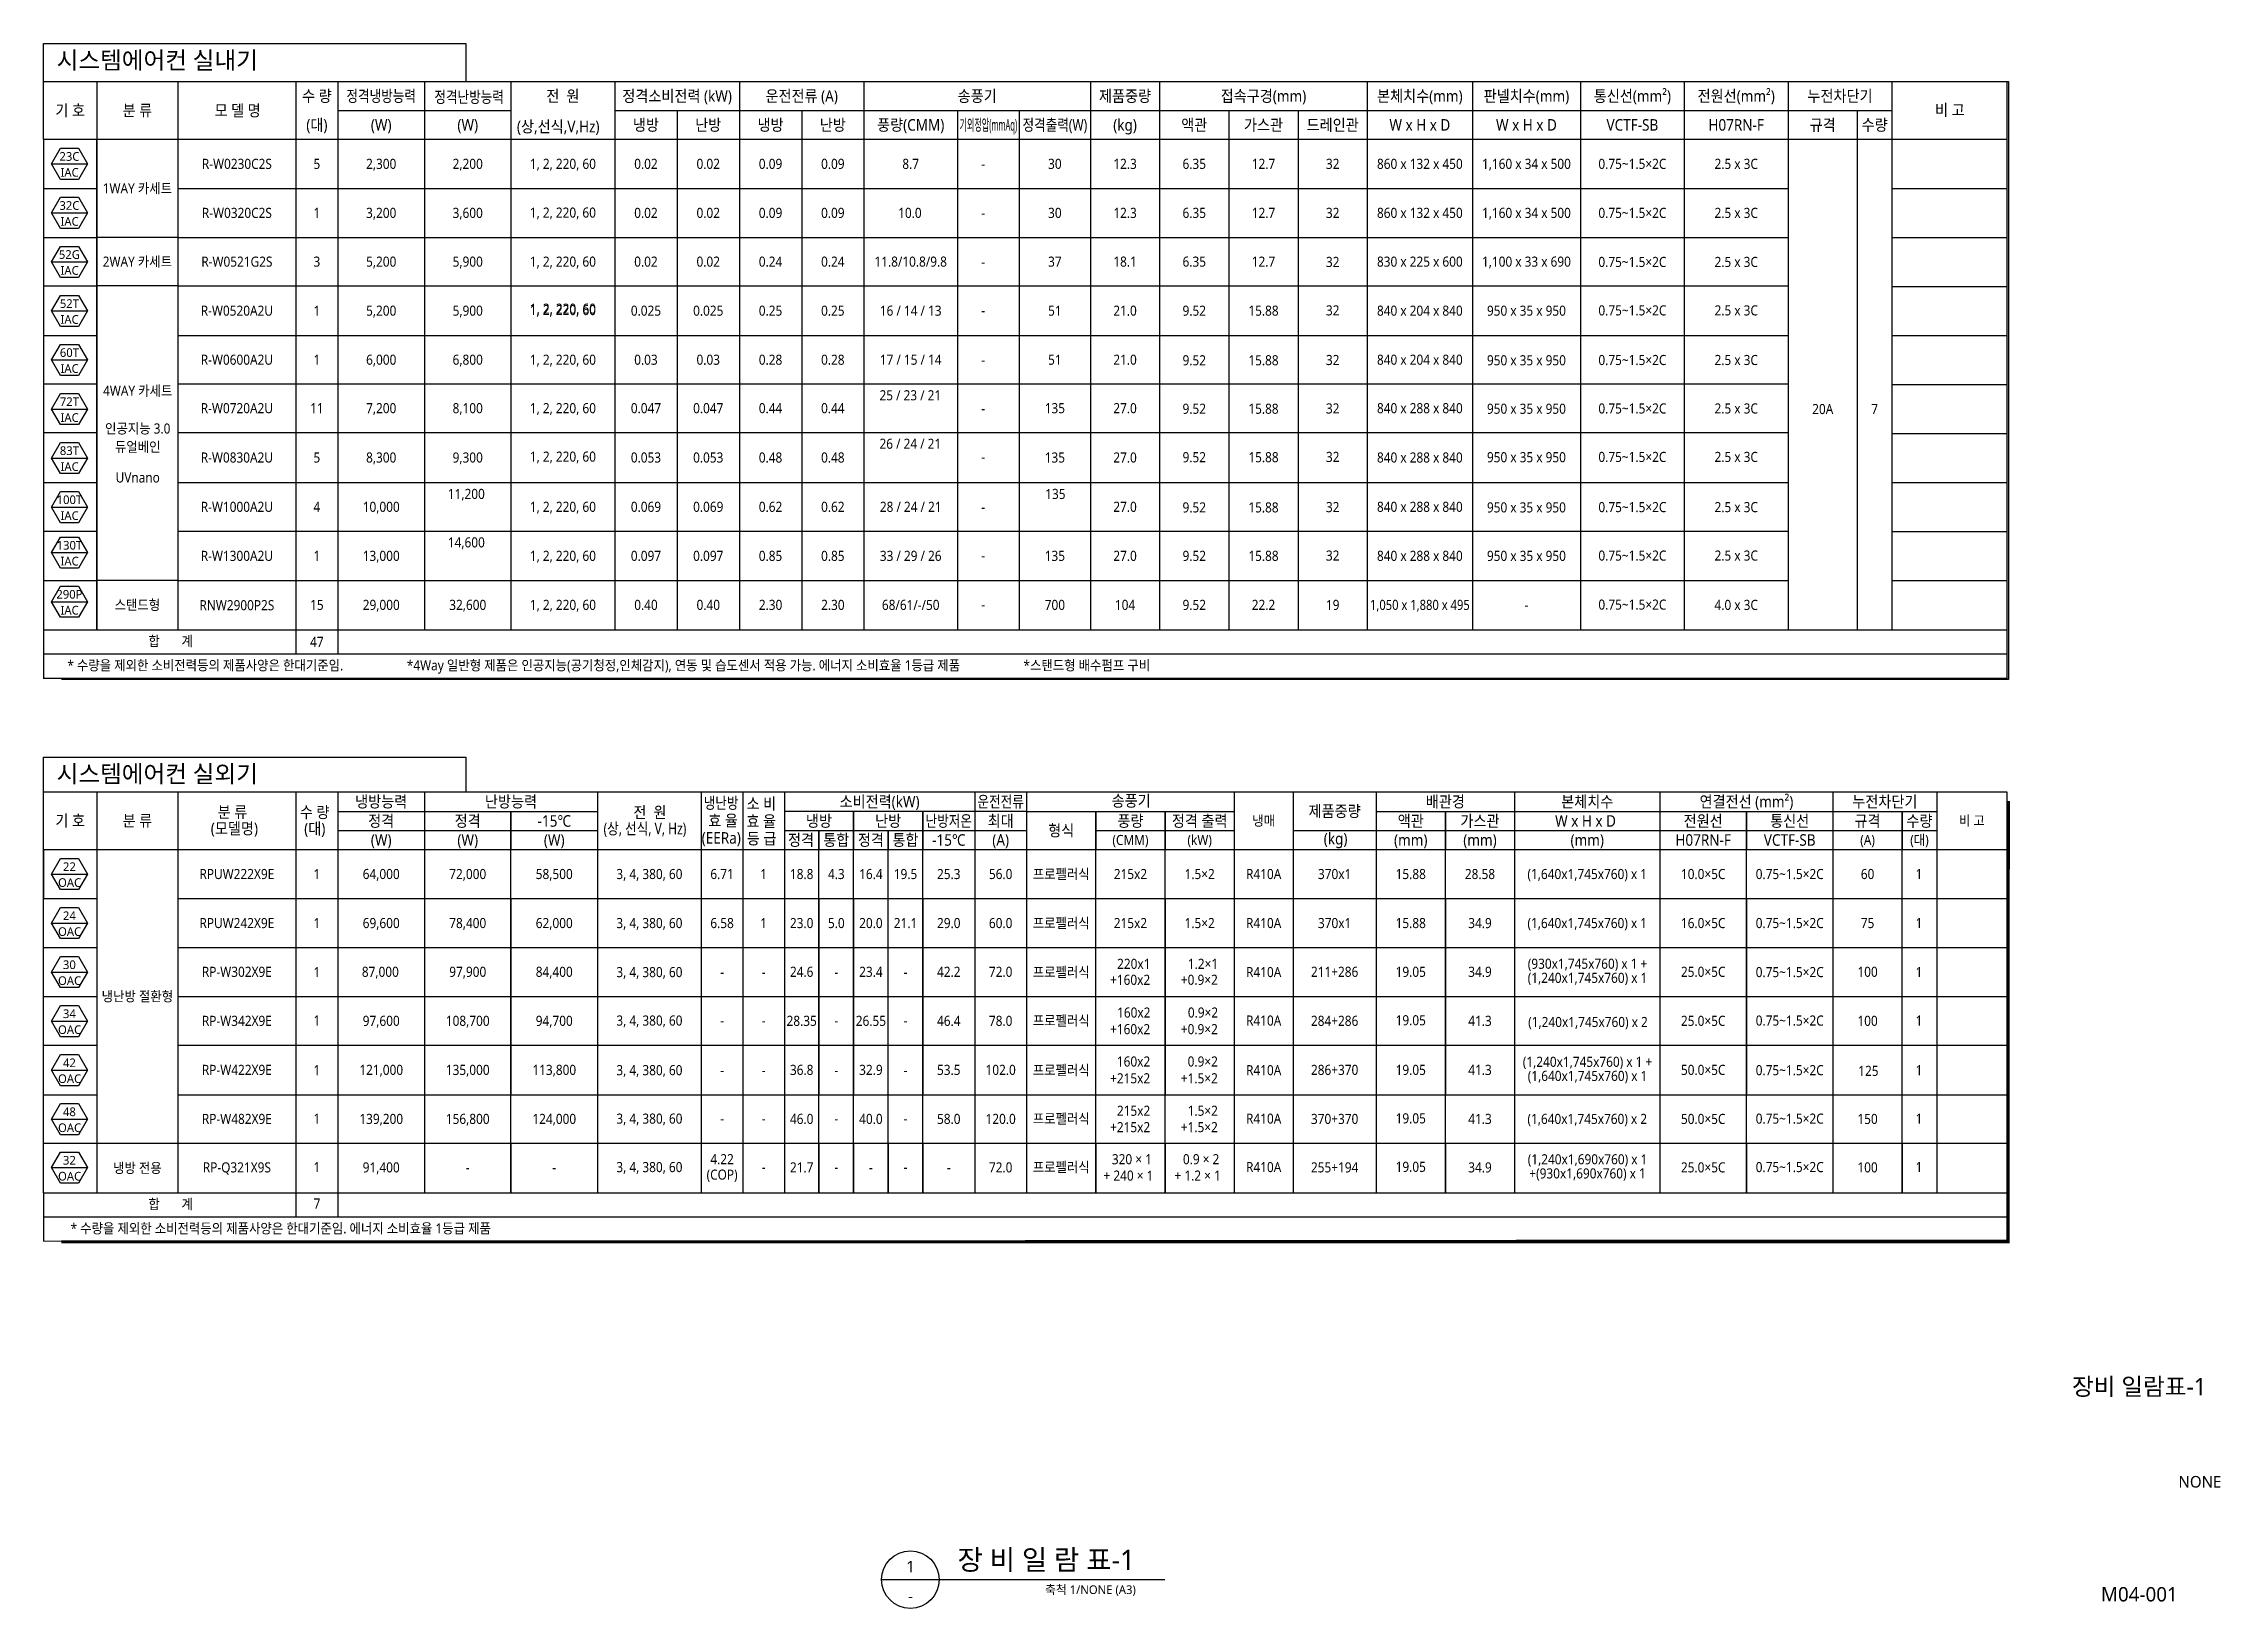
# Model space of a CAD drawing. Header units: millimetres. Extents: x 1142 to 3579, y 1194 to 1737.
# Drawn here: x 1142 to 1897, y 1194 to 1736 of the extents above; entities that cross this region are included whole.
import ezdxf
from ezdxf.enums import TextEntityAlignment as Align

# ---------------------------------------------------------------- set-up
doc = ezdxf.new("R2010")
doc.units = ezdxf.units.MM
for name, color, linetype in [('AA-MKXS', 3, 'Continuous'), ('BOX', 7, 'Continuous'), ('TE', 2, 'Continuous'), ('TEXT', 2, 'Continuous'), ('장비일람', 3, 'Continuous')]:
    doc.layers.add(name, color=color, linetype=linetype)
doc.styles.add('sunjin', font='')
doc.styles.add('스타일1', font='malgun.ttf')
doc.styles.get('sunjin').set_extended_font_data('Malgun Gothic')

msp = doc.modelspace()

# ---------------------------------------------------------------- texts
at = {"layer": 'AA-MKXS', "style": '스타일1'}
msp.add_text('1', height=4, dxfattribs=at).set_placement((1442.48, 1206.35), align=Align.CENTER)
msp.add_text('장 비 일 람 표-1', height=7, dxfattribs=at).set_placement((1458.79, 1207.23))
msp.add_text('축척 1/NONE (A3)', height=3, dxfattribs=at).set_placement((1520.62, 1200.36), align=Align.MIDDLE_RIGHT)
msp.add_text('-', height=4, dxfattribs=at).set_placement((1442.45, 1198.14), align=Align.MIDDLE)
at = {"layer": 'TE', "style": 'sunjin'}
for s, p in [('시스템에어컨 실내기', (1146.39, 1727.58)), ('시스템에어컨 실외기', (1146.39, 1480.18))]:
    msp.add_text(s, height=6, dxfattribs=at).set_placement(p)
for s, height, width, p in [('기 호', 4, 0.9, (1151.09, 1713.17)), ('분 류', 4, 0.9, (1174.4, 1713.17)), ('모 델 명', 4, 0.9, (1209.17, 1713.17)), ('수 량', 4, 0.9, (1236.64, 1718.17)), ('정격냉방능력', 4, 0.8, (1258.95, 1718.17)), ('정격난방능력', 4, 0.8, (1289.44, 1717.83)), ('전  원', 4, 0.9, (1321.95, 1718.17)), ('정격소비전력 (kW)', 4, 0.9, (1361.55, 1718.17)), ('운전전류 (A)', 4, 0.9, (1404.75, 1718.17)), ('송풍기', 4, 0.9, (1465.62, 1718.17)), ('제품중량', 4, 0.9, (1516.88, 1718.17)), ('접속구경(mm)', 4, 0.9, (1564.88, 1718.17)), ('본체치수(mm)', 4, 0.9, (1619.1, 1718.17)), ('판넬치수(mm)', 4, 0.9, (1656.06, 1718.17)), ('통신선(mm²)', 4, 0.9, (1692.8, 1718.17)), ('전원선(mm²)', 4, 0.9, (1728.8, 1718.17)), ('누전차단기', 4, 0.9, (1764.8, 1718.17)), ('비 고', 4, 0.9, (1802.88, 1713.32)), ('(대)', 4, 0.9, (1236.64, 1708.17)), ('(W)', 4, 0.9, (1258.95, 1708.17)), ('(W)', 4, 0.9, (1288.95, 1708.17)), ('냉방', 4, 0.9, (1350.75, 1708.17)), ('난방', 4, 0.9, (1372.35, 1708.17)), ('냉방', 4, 0.9, (1393.95, 1708.17)), ('난방', 4, 0.9, (1415.55, 1708.17)), ('풍량(CMM)', 4, 0.9, (1442.55, 1708.17)), ('기외정압(mmAq)', 4, 0.5, (1469.47, 1708.17)), ('정격출력(W)', 4, 0.8, (1492.54, 1708.17)), ('(kg)', 4, 0.9, (1516.88, 1708.17)), ('액관', 4, 0.9, (1540.88, 1708.17)), ('가스관', 4, 0.9, (1564.88, 1708.17)), ('드레인관', 4, 0.9, (1588.88, 1708.17)), ('W x H x D', 4, 0.9, (1619.1, 1708.17)), ('W x H x D', 4, 0.9, (1656.06, 1708.17)), ('VCTF-SB', 4, 0.9, (1692.8, 1708.17)), ('H07RN-F', 4, 0.9, (1728.8, 1708.17)), ('규격', 4, 0.9, (1758.8, 1708.17)), ('수량', 4, 0.9, (1776.8, 1708.17)), ('R-W0230C2S', 3.5, 0.9, (1208.9, 1694.67)), ('5', 3.5, 0.9, (1236.64, 1694.67)), ('2,300', 3.5, 0.9, (1258.95, 1694.67)), ('2,200', 3.5, 0.9, (1288.95, 1694.67)), ('1, 2, 220, 60', 3.5, 0.9, (1321.95, 1694.67)), ('0.02', 3.5, 0.9, (1350.75, 1694.67)), ('0.02', 3.5, 0.9, (1372.35, 1694.67)), ('0.09', 3.5, 0.9, (1393.95, 1694.67)), ('0.09', 3.5, 0.9, (1415.55, 1694.67)), ('8.7', 3.5, 0.9, (1442.55, 1694.67)), ('-', 3.5, 0.9, (1467.69, 1694.67)), ('30', 3.5, 0.9, (1492.54, 1694.67)), ('12.3', 3.5, 0.9, (1516.88, 1694.67)), ('6.35', 3.5, 0.9, (1540.88, 1694.67)), ('12.7', 3.5, 0.9, (1564.88, 1694.67)), ('32', 3.5, 0.9, (1588.88, 1694.67)), ('860 x 132 x 450', 3.5, 0.9, (1619.1, 1694.67)), ('1,160 x 34 x 500', 3.5, 0.9, (1656.06, 1694.67)), ('0.75~1.5×2C', 3.5, 0.9, (1692.8, 1694.67)), ('2.5 x 3C', 3.5, 0.9, (1728.8, 1694.67)), ('1WAY 카세트', 3.5, 0.9, (1174.4, 1686.17)), ('R-W0320C2S', 3.5, 0.9, (1208.9, 1677.67)), ('1', 3.5, 0.9, (1236.64, 1677.67)), ('3,200', 3.5, 0.9, (1258.95, 1677.67)), ('3,600', 3.5, 0.9, (1288.95, 1677.67)), ('1, 2, 220, 60', 3.5, 0.9, (1321.95, 1677.77)), ('0.02', 3.5, 0.9, (1350.75, 1677.67)), ('0.02', 3.5, 0.9, (1372.35, 1677.67)), ('0.09', 3.5, 0.9, (1393.95, 1677.67)), ('0.09', 3.5, 0.9, (1415.55, 1677.67)), ('10.0', 3.5, 0.9, (1442.27, 1677.67)), ('-', 3.5, 0.9, (1467.69, 1677.67)), ('30', 3.5, 0.9, (1492.54, 1677.67)), ('12.3', 3.5, 0.9, (1516.88, 1677.67)), ('6.35', 3.5, 0.9, (1540.88, 1677.67)), ('12.7', 3.5, 0.9, (1564.88, 1677.67)), ('32', 3.5, 0.9, (1588.88, 1677.67)), ('860 x 132 x 450', 3.5, 0.9, (1619.1, 1677.67)), ('1,160 x 34 x 500', 3.5, 0.9, (1656.06, 1677.67)), ('0.75~1.5×2C', 3.5, 0.9, (1692.8, 1677.67)), ('2.5 x 3C', 3.5, 0.9, (1728.8, 1677.67)), ('2WAY 카세트', 3.5, 0.9, (1174.4, 1660.77)), ('R-W0521G2S', 3.5, 0.9, (1208.9, 1660.77)), ('3', 3.5, 0.9, (1236.64, 1660.77)), ('5,200', 3.5, 0.9, (1258.95, 1660.77)), ('5,900', 3.5, 0.9, (1288.95, 1660.77)), ('1, 2, 220, 60', 3.5, 0.9, (1321.95, 1660.77)), ('0.02', 3.5, 0.9, (1350.75, 1660.77)), ('0.02', 3.5, 0.9, (1372.35, 1660.77)), ('0.24', 3.5, 0.9, (1393.95, 1660.77)), ('0.24', 3.5, 0.9, (1415.55, 1660.77)), ('11.8/10.8/9.8', 3.5, 0.9, (1442.55, 1660.77)), ('37', 3.5, 0.9, (1492.54, 1660.77)), ('18.1', 3.5, 0.9, (1516.88, 1660.77)), ('6.35', 3.5, 0.9, (1540.88, 1660.77)), ('12.7', 3.5, 0.9, (1564.88, 1660.77)), ('32', 3.5, 0.9, (1588.88, 1660.67)), ('830 x 225 x 600', 3.5, 0.9, (1619.1, 1660.77)), ('1,100 x 33 x 690', 3.5, 0.9, (1656.06, 1660.77)), ('0.75~1.5×2C', 3.5, 0.9, (1692.8, 1660.67)), ('2.5 x 3C', 3.5, 0.9, (1728.8, 1660.67)), ('-', 3.5, 0.9, (1467.69, 1660.67)), ('1, 2, 220, 60', 3.5, 0.9, (1321.95, 1644.47)), ('1, 2, 220, 60', 3.5, 0.9, (1321.95, 1643.97)), ('32', 3.5, 0.9, (1588.88, 1643.87)), ('0.75~1.5×2C', 3.5, 0.9, (1692.8, 1643.87)), ('2.5 x 3C', 3.5, 0.9, (1728.8, 1643.87)), ('R-W0520A2U', 3.5, 0.9, (1208.9, 1643.77)), ('1', 3.5, 0.9, (1236.64, 1643.77)), ('5,200', 3.5, 0.9, (1258.95, 1643.77)), ('5,900', 3.5, 0.9, (1288.95, 1643.77)), ('0.025', 3.5, 0.9, (1350.75, 1643.77)), ('0.025', 3.5, 0.9, (1372.35, 1643.77)), ('0.25', 3.5, 0.9, (1393.95, 1643.77)), ('0.25', 3.5, 0.9, (1415.55, 1643.77)), ('16 / 14 / 13', 3.5, 0.9, (1442.55, 1643.77)), ('-', 3.5, 0.9, (1467.69, 1643.87)), ('51', 3.5, 0.9, (1492.54, 1643.77)), ('21.0', 3.5, 0.9, (1516.88, 1643.77)), ('9.52', 3.5, 0.9, (1540.88, 1643.77)), ('15.88', 3.5, 0.9, (1564.88, 1643.77)), ('840 x 204 x 840', 3.5, 0.9, (1619.1, 1643.77)), ('950 x 35 x 950', 3.5, 0.9, (1656.06, 1643.77)), ('R-W0600A2U', 3.5, 0.9, (1208.9, 1626.77)), ('1', 3.5, 0.9, (1236.64, 1626.77)), ('6,000', 3.5, 0.9, (1258.95, 1626.77)), ('6,800', 3.5, 0.9, (1288.95, 1626.77)), ('1, 2, 220, 60', 3.5, 0.9, (1321.95, 1626.77)), ('0.03', 3.5, 0.9, (1350.75, 1626.77)), ('0.03', 3.5, 0.9, (1372.35, 1626.77)), ('0.28', 3.5, 0.9, (1393.95, 1626.77)), ('0.28', 3.5, 0.9, (1415.55, 1626.77)), ('17 / 15 / 14', 3.5, 0.9, (1442.55, 1626.77)), ('-', 3.5, 0.9, (1467.69, 1626.67)), ('51', 3.5, 0.9, (1492.54, 1626.77)), ('21.0', 3.5, 0.9, (1516.88, 1626.77)), ('9.52', 3.5, 0.9, (1540.88, 1626.57)), ('15.88', 3.5, 0.9, (1564.88, 1626.57)), ('32', 3.5, 0.9, (1588.88, 1626.67)), ('840 x 204 x 840', 3.5, 0.9, (1619.1, 1626.77)), ('950 x 35 x 950', 3.5, 0.9, (1656.06, 1626.57)), ('0.75~1.5×2C', 3.5, 0.9, (1692.8, 1626.67)), ('2.5 x 3C', 3.5, 0.9, (1728.8, 1626.67)), ('R-W0720A2U', 3.5, 0.9, (1208.9, 1609.97)), ('11', 3.5, 0.9, (1236.64, 1609.97)), ('7,200', 3.5, 0.9, (1258.95, 1609.97)), ('8,100', 3.5, 0.9, (1288.95, 1609.97)), ('1, 2, 220, 60', 3.5, 0.9, (1321.95, 1609.97)), ('0.047', 3.5, 0.9, (1350.75, 1609.97)), ('0.047', 3.5, 0.9, (1372.35, 1609.97)), ('0.44', 3.5, 0.9, (1393.95, 1609.97)), ('0.44', 3.5, 0.9, (1415.55, 1609.97)), ('-', 3.5, 0.9, (1467.69, 1609.87)), ('135', 3.5, 0.9, (1492.54, 1609.97)), ('27.0', 3.5, 0.9, (1516.88, 1609.97)), ('9.52', 3.5, 0.9, (1540.88, 1609.77)), ('15.88', 3.5, 0.9, (1564.88, 1609.77)), ('32', 3.5, 0.9, (1588.88, 1609.87)), ('840 x 288 x 840', 3.5, 0.9, (1619.1, 1609.97)), ('950 x 35 x 950', 3.5, 0.9, (1656.06, 1609.77)), ('0.75~1.5×2C', 3.5, 0.9, (1692.8, 1609.87)), ('2.5 x 3C', 3.5, 0.9, (1728.8, 1609.87)), ('20A', 3.5, 0.9, (1758.8, 1609.67)), ('7', 3.5, 0.9, (1776.8, 1609.67)), ('R-W0830A2U', 3.5, 0.9, (1208.9, 1592.87)), ('5', 3.5, 0.9, (1236.64, 1592.87)), ('8,300', 3.5, 0.9, (1258.95, 1592.87)), ('9,300', 3.5, 0.9, (1288.95, 1592.87)), ('1, 2, 220, 60', 3.5, 0.9, (1321.95, 1593.17)), ('0.053', 3.5, 0.9, (1350.75, 1592.87)), ('0.053', 3.5, 0.9, (1372.35, 1592.87)), ('0.48', 3.5, 0.9, (1393.95, 1592.87)), ('0.48', 3.5, 0.9, (1415.55, 1592.87)), ('-', 3.5, 0.9, (1467.69, 1593.07)), ('135', 3.5, 0.9, (1492.54, 1592.87)), ('27.0', 3.5, 0.9, (1516.88, 1592.87)), ('9.52', 3.5, 0.9, (1540.88, 1592.97)), ('15.88', 3.5, 0.9, (1564.88, 1592.97)), ('32', 3.5, 0.9, (1588.88, 1593.07)), ('840 x 288 x 840', 3.5, 0.9, (1619.1, 1592.87)), ('950 x 35 x 950', 3.5, 0.9, (1656.06, 1592.97)), ('0.75~1.5×2C', 3.5, 0.9, (1692.8, 1593.07)), ('2.5 x 3C', 3.5, 0.9, (1728.8, 1593.07)), ('R-W1000A2U', 3.5, 0.9, (1208.9, 1575.77)), ('4', 3.5, 0.9, (1236.64, 1575.77)), ('10,000', 3.5, 0.9, (1258.95, 1575.77)), ('1, 2, 220, 60', 3.5, 0.9, (1321.95, 1575.77)), ('0.069', 3.5, 0.9, (1350.75, 1575.77)), ('0.069', 3.5, 0.9, (1372.35, 1575.77)), ('0.62', 3.5, 0.9, (1393.95, 1575.77)), ('0.62', 3.5, 0.9, (1415.55, 1575.77)), ('28 / 24 / 21', 3.5, 0.9, (1442.55, 1575.77)), ('-', 3.5, 0.9, (1467.69, 1575.67)), ('27.0', 3.5, 0.9, (1516.88, 1575.77)), ('9.52', 3.5, 0.9, (1540.88, 1575.57)), ('15.88', 3.5, 0.9, (1564.88, 1575.57)), ('32', 3.5, 0.9, (1588.88, 1575.67)), ('840 x 288 x 840', 3.5, 0.9, (1619.1, 1575.77)), ('950 x 35 x 950', 3.5, 0.9, (1656.06, 1575.57)), ('0.75~1.5×2C', 3.5, 0.9, (1692.8, 1575.67)), ('2.5 x 3C', 3.5, 0.9, (1728.8, 1575.67)), ('R-W1300A2U', 3.5, 0.9, (1208.9, 1558.77)), ('1', 3.5, 0.9, (1236.64, 1558.77)), ('13,000', 3.5, 0.9, (1258.95, 1558.77)), ('1, 2, 220, 60', 3.5, 0.9, (1321.95, 1558.77)), ('0.097', 3.5, 0.9, (1350.75, 1558.77)), ('0.097', 3.5, 0.9, (1372.35, 1558.77)), ('0.85', 3.5, 0.9, (1393.95, 1558.77)), ('0.85', 3.5, 0.9, (1415.55, 1558.77)), ('33 / 29 / 26', 3.5, 0.9, (1442.55, 1558.77)), ('-', 3.5, 0.9, (1467.69, 1558.87)), ('135', 3.5, 0.9, (1492.54, 1558.77)), ('27.0', 3.5, 0.9, (1516.88, 1558.77)), ('9.52', 3.5, 0.9, (1540.88, 1558.77)), ('15.88', 3.5, 0.9, (1564.88, 1558.77)), ('32', 3.5, 0.9, (1588.88, 1558.87)), ('840 x 288 x 840', 3.5, 0.9, (1619.1, 1558.77)), ('950 x 35 x 950', 3.5, 0.9, (1656.06, 1558.77)), ('0.75~1.5×2C', 3.5, 0.9, (1692.8, 1558.87)), ('2.5 x 3C', 3.5, 0.9, (1728.8, 1558.87)), ('스탠드형', 3.5, 0.9, (1174.4, 1541.77)), ('RNW2900P2S', 3.5, 0.9, (1208.9, 1541.67)), ('15', 3.5, 0.9, (1236.64, 1541.77)), ('29,000', 3.5, 0.9, (1258.96, 1541.77)), ('32,600', 3.5, 0.9, (1288.96, 1541.77)), ('1, 2, 220, 60', 3.5, 0.9, (1321.96, 1541.77)), ('0.40', 3.5, 0.9, (1350.76, 1541.77)), ('0.40', 3.5, 0.9, (1372.36, 1541.77)), ('2.30', 3.5, 0.9, (1393.96, 1541.77)), ('2.30', 3.5, 0.9, (1415.56, 1541.77)), ('68/61/-/50', 3.5, 0.9, (1442.56, 1541.77)), ('-', 3.5, 0.9, (1467.69, 1541.87)), ('700', 3.5, 0.9, (1492.54, 1541.77)), ('104', 3.5, 0.9, (1516.88, 1541.77)), ('9.52', 3.5, 0.9, (1540.88, 1541.77)), ('22.2', 3.5, 0.9, (1564.88, 1541.77)), ('19', 3.5, 0.9, (1588.88, 1541.77)), ('1,050 x 1,880 x 495', 3.5, 0.85, (1619.1, 1541.77)), ('-', 3.5, 0.9, (1656.06, 1541.77)), ('0.75~1.5×2C', 3.5, 0.9, (1692.8, 1541.87)), ('4.0 x 3C', 3.5, 0.9, (1728.8, 1541.77)), ('47', 3.5, 0.9, (1236.64, 1528.97)), ('냉방능력', 4, 0.9, (1258.95, 1473.57)), ('난방능력', 4, 0.9, (1303.95, 1473.57)), ('소비전력(kW)', 4, 0.9, (1431.75, 1473.57)), ('운전전류', 4, 0.8, (1473.75, 1473.57)), ('제품중량', 4, 0.9, (1589.55, 1470.27)), ('배관경', 4, 0.9, (1627.95, 1473.57)), ('본체치수', 4, 0.9, (1677.15, 1473.57)), ('연결전선 (mm²)', 4, 0.9, (1732.35, 1473.57)), ('누전차단기', 4, 0.9, (1780.35, 1473.57)), ('기 호', 4, 0.9, (1151.09, 1466.97)), ('분 류', 4, 0.9, (1174.4, 1466.97)), ('정격', 4, 0.9, (1258.95, 1466.87)), ('정격', 4, 0.9, (1288.95, 1466.87)), ('-15℃', 4, 0.9, (1318.95, 1466.87)), ('냉방', 4, 0.9, (1410.75, 1466.87)), ('난방', 4, 0.9, (1434.75, 1466.87)), ('난방저온', 4, 0.8, (1455.75, 1466.87)), ('최대', 4, 0.9, (1473.75, 1466.87)), ('형식', 4, 0.9, (1494.75, 1463.57)), ('풍량', 4, 0.9, (1518.75, 1466.87)), ('정격 출력', 4, 0.9, (1542.75, 1466.87)), ('냉매', 3.5, 0.9, (1564.95, 1466.97)), ('액관', 4, 0.9, (1615.95, 1466.87)), ('가스관', 4, 0.9, (1639.95, 1466.87)), ('W x H x D', 4, 0.9, (1676.55, 1466.87)), ('전원선', 4, 0.9, (1717.35, 1466.87)), ('통신선', 4, 0.9, (1747.35, 1466.87)), ('규격', 4, 0.9, (1774.35, 1466.87)), ('수량', 4, 0.9, (1792.35, 1466.87)), ('비 고', 3.5, 0.9, (1810.52, 1466.97)), ('(W)', 4, 0.9, (1258.95, 1460.27)), ('(W)', 4, 0.9, (1288.95, 1460.27)), ('(W)', 4, 0.9, (1318.95, 1460.27)), ('정격', 4, 0.9, (1404.51, 1460.27)), ('통합', 4, 0.9, (1416.75, 1460.27)), ('정격', 4, 0.9, (1428.75, 1460.27)), ('통합', 4, 0.9, (1440.75, 1460.27)), ('-15℃', 4, 0.9, (1455.75, 1460.27)), ('(A)', 4, 0.9, (1473.75, 1460.27)), ('(CMM)', 3.5, 0.9, (1518.75, 1460.27)), ('(kW)', 3.5, 0.9, (1542.75, 1460.27)), ('(mm)', 4, 0.9, (1615.95, 1460.27)), ('(mm)', 4, 0.9, (1639.95, 1460.27)), ('(mm)', 4, 0.9, (1677.15, 1460.27)), ('H07RN-F', 4, 0.9, (1717.35, 1460.27)), ('VCTF-SB', 4, 0.9, (1747.35, 1460.27)), ('(A)', 3.5, 0.9, (1774.35, 1460.27)), ('(대)', 3.5, 0.9, (1792.35, 1460.27)), ('RPUW222X9E', 3.5, 0.9, (1208.9, 1448.47)), ('1', 3.5, 0.9, (1236.64, 1448.47)), ('64,000', 3.5, 0.9, (1258.95, 1448.47)), ('72,000', 3.5, 0.9, (1288.95, 1448.47)), ('58,500', 3.5, 0.9, (1318.95, 1448.47)), ('3, 4, 380, 60', 3.5, 0.9, (1351.95, 1448.47)), ('6.71', 3.5, 0.9, (1377.15, 1448.47)), ('1', 3.5, 0.9, (1391.55, 1448.47)), ('18.8', 3.5, 0.9, (1404.75, 1448.47)), ('4.3', 3.5, 0.9, (1416.75, 1448.47)), ('16.4', 3.5, 0.9, (1428.75, 1448.47)), ('19.5', 3.5, 0.9, (1440.75, 1448.47)), ('25.3', 3.5, 0.9, (1455.75, 1448.47)), ('56.0', 3.5, 0.9, (1473.75, 1448.47)), ('프로펠러식', 3.5, 0.9, (1494.75, 1448.47)), ('215x2', 3.5, 0.9, (1518.75, 1448.47)), ('1.5×2', 3.5, 0.9, (1542.75, 1448.47)), ('R410A', 3.5, 0.9, (1564.95, 1448.47)), ('370x1', 3.5, 0.9, (1589.55, 1448.47)), ('15.88', 3.5, 0.9, (1615.95, 1448.47)), ('28.58', 3.5, 0.9, (1639.95, 1448.47)), ('(1,640x1,745x760) x 1', 3.5, 0.9, (1677.15, 1448.47)), ('10.0×5C', 3.5, 0.9, (1717.35, 1448.47)), ('0.75~1.5×2C', 3.5, 0.9, (1747.35, 1448.47)), ('60', 3.5, 0.9, (1774.35, 1448.47)), ('1', 3.5, 0.9, (1792.19, 1448.47)), ('RPUW242X9E', 3.5, 0.9, (1208.9, 1431.47)), ('1', 3.5, 0.9, (1236.64, 1431.47)), ('69,600', 3.5, 0.9, (1258.95, 1431.47)), ('78,400', 3.5, 0.9, (1288.95, 1431.47)), ('62,000', 3.5, 0.9, (1318.95, 1431.47)), ('3, 4, 380, 60', 3.5, 0.9, (1351.95, 1431.47)), ('6.58', 3.5, 0.9, (1377.15, 1431.47)), ('1', 3.5, 0.9, (1391.55, 1431.47)), ('23.0', 3.5, 0.9, (1404.75, 1431.47)), ('5.0', 3.5, 0.9, (1416.75, 1431.47)), ('20.0', 3.5, 0.9, (1428.75, 1431.47)), ('21.1', 3.5, 0.9, (1440.75, 1431.47)), ('29.0', 3.5, 0.9, (1455.75, 1431.47)), ('60.0', 3.5, 0.9, (1473.75, 1431.47)), ('프로펠러식', 3.5, 0.9, (1494.75, 1431.47)), ('215x2', 3.5, 0.9, (1518.75, 1431.47)), ('1.5×2', 3.5, 0.9, (1542.75, 1431.47)), ('R410A', 3.5, 0.9, (1564.95, 1431.47)), ('370x1', 3.5, 0.9, (1589.55, 1431.47)), ('15.88', 3.5, 0.9, (1615.95, 1431.47)), ('34.9', 3.5, 0.9, (1639.95, 1431.47)), ('(1,640x1,745x760) x 1', 3.5, 0.9, (1677.15, 1431.47)), ('16.0×5C', 3.5, 0.9, (1717.35, 1431.47)), ('0.75~1.5×2C', 3.5, 0.9, (1747.35, 1431.47)), ('75', 3.5, 0.9, (1774.35, 1431.47)), ('1', 3.5, 0.9, (1792.19, 1431.47)), ('(930x1,745x760) x 1 +', 3.5, 0.9, (1677.25, 1417.37)), ('RP-W302X9E', 3.5, 0.9, (1208.9, 1414.57)), ('1', 3.5, 0.9, (1236.64, 1414.47)), ('87,000', 3.5, 0.9, (1258.65, 1414.57)), ('97,900', 3.5, 0.9, (1288.95, 1414.57)), ('84,400', 3.5, 0.9, (1318.95, 1414.57)), ('3, 4, 380, 60', 3.5, 0.9, (1351.95, 1414.47)), ('-', 3.5, 0.9, (1377.15, 1414.47)), ('-', 3.5, 0.9, (1391.55, 1414.47)), ('24.6', 3.5, 0.9, (1404.75, 1414.57)), ('-', 3.5, 0.9, (1416.75, 1414.47)), ('23.4', 3.5, 0.9, (1428.75, 1414.57)), ('-', 3.5, 0.9, (1440.75, 1414.47)), ('42.2', 3.5, 0.9, (1455.75, 1414.57)), ('72.0', 3.5, 0.9, (1473.75, 1414.57)), ('프로펠러식', 3.5, 0.9, (1494.75, 1414.47)), ('+160x2', 3.5, 0.9, (1518.64, 1411.8)), ('220x1', 3.5, 0.9, (1519.9, 1417.33)), ('+0.9×2', 3.5, 0.9, (1542.64, 1411.81)), ('1.2×1', 3.5, 0.9, (1543.9, 1417.33)), ('R410A', 3.5, 0.9, (1564.95, 1414.47)), ('211+286', 3.5, 0.9, (1589.55, 1414.57)), ('19.05', 3.5, 0.9, (1615.95, 1414.57)), ('34.9', 3.5, 0.9, (1639.95, 1414.57)), ('(1,240x1,745x760) x 1', 3.5, 0.9, (1677.25, 1412.48)), ('25.0×5C', 3.5, 0.9, (1717.35, 1414.57)), ('0.75~1.5×2C', 3.5, 0.9, (1747.35, 1414.47)), ('100', 3.5, 0.9, (1774.35, 1414.57)), ('1', 3.5, 0.9, (1792.19, 1414.47)), ('냉난방 절환형', 3.5, 0.9, (1174.4, 1406.07)), ('RP-W342X9E', 3.5, 0.9, (1208.9, 1397.57)), ('1', 3.5, 0.9, (1236.64, 1397.67)), ('97,600', 3.5, 0.9, (1258.95, 1397.57)), ('108,700', 3.5, 0.9, (1288.95, 1397.57)), ('94,700', 3.5, 0.9, (1318.95, 1397.57)), ('3, 4, 380, 60', 3.5, 0.9, (1351.95, 1397.67)), ('-', 3.5, 0.9, (1377.15, 1397.67)), ('-', 3.5, 0.9, (1391.55, 1397.67)), ('28.35', 3.5, 0.9, (1404.75, 1397.57)), ('-', 3.5, 0.9, (1416.75, 1397.67)), ('26.55', 3.5, 0.9, (1428.75, 1397.57)), ('-', 3.5, 0.9, (1440.75, 1397.67)), ('46.4', 3.5, 0.9, (1455.75, 1397.57)), ('78.0', 3.5, 0.9, (1473.75, 1397.57)), ('프로펠러식', 3.5, 0.9, (1494.75, 1397.67)), ('160x2', 3.5, 0.9, (1519.9, 1400.44)), ('+0.9×2', 3.5, 0.9, (1542.64, 1394.69)), ('0.9×2', 3.5, 0.9, (1543.9, 1400.45)), ('R410A', 3.5, 0.9, (1564.95, 1397.67)), ('284+286', 3.5, 0.9, (1589.55, 1397.57)), ('19.05', 3.5, 0.9, (1615.95, 1397.77)), ('41.3', 3.5, 0.9, (1639.95, 1397.57)), ('(1,240x1,745x760) x 2', 3.5, 0.9, (1677.4, 1397.17)), ('25.0×5C', 3.5, 0.9, (1717.35, 1397.57)), ('0.75~1.5×2C', 3.5, 0.9, (1747.35, 1397.67)), ('100', 3.5, 0.9, (1774.35, 1397.57)), ('1', 3.5, 0.9, (1792.19, 1397.67)), ('+160x2', 3.5, 0.9, (1518.64, 1394.69)), ('RP-W422X9E', 3.5, 0.9, (1208.9, 1380.57)), ('1', 3.5, 0.9, (1236.64, 1380.47)), ('121,000', 3.5, 0.9, (1258.95, 1380.57)), ('135,000', 3.5, 0.9, (1288.95, 1380.57)), ('113,800', 3.5, 0.9, (1318.95, 1380.57)), ('3, 4, 380, 60', 3.5, 0.9, (1351.95, 1380.47)), ('36.8', 3.5, 0.9, (1404.75, 1380.57)), ('32.9', 3.5, 0.9, (1428.75, 1380.57)), ('53.5', 3.5, 0.9, (1455.75, 1380.57)), ('102.0', 3.5, 0.9, (1473.75, 1380.57)), ('프로펠러식', 3.5, 0.9, (1494.75, 1380.47)), ('160x2', 3.5, 0.9, (1519.83, 1383.47)), ('0.9×2', 3.5, 0.9, (1543.83, 1383.48)), ('R410A', 3.5, 0.9, (1564.95, 1380.47)), ('286+370', 3.5, 0.9, (1589.55, 1380.57)), ('19.05', 3.5, 0.9, (1615.95, 1380.57)), ('41.3', 3.5, 0.9, (1639.95, 1380.57)), ('(1,240x1,745x760) x 1 +', 3.5, 0.9, (1677.25, 1383.37)), ('50.0×5C', 3.5, 0.9, (1717.35, 1380.57)), ('0.75~1.5×2C', 3.5, 0.9, (1747.35, 1380.47)), ('125', 3.5, 0.9, (1774.63, 1380.23)), ('1', 3.5, 0.9, (1792.19, 1380.47)), ('-', 3.5, 0.9, (1377.15, 1380.47)), ('-', 3.5, 0.9, (1391.55, 1380.47)), ('-', 3.5, 0.9, (1416.75, 1380.47)), ('-', 3.5, 0.9, (1440.75, 1380.47)), ('+215x2', 3.5, 0.9, (1518.64, 1377.65)), ('+1.5×2', 3.5, 0.9, (1542.64, 1377.66)), ('(1,640x1,745x760) x 1', 3.5, 0.9, (1677.25, 1378.48)), ('215x2', 3.5, 0.9, (1519.83, 1366.4)), ('1.5×2', 3.5, 0.9, (1543.83, 1366.4)), ('RP-W482X9E', 3.5, 0.9, (1208.9, 1363.57)), ('1', 3.5, 0.9, (1236.64, 1363.67)), ('139,200', 3.5, 0.9, (1258.95, 1363.57)), ('156,800', 3.5, 0.9, (1288.95, 1363.57)), ('124,000', 3.5, 0.9, (1318.95, 1363.57)), ('3, 4, 380, 60', 3.5, 0.9, (1351.95, 1363.67)), ('-', 3.5, 0.9, (1377.15, 1363.67)), ('-', 3.5, 0.9, (1391.55, 1363.67)), ('46.0', 3.5, 0.9, (1404.75, 1363.57)), ('-', 3.5, 0.9, (1416.75, 1363.67)), ('40.0', 3.5, 0.9, (1428.75, 1363.57)), ('-', 3.5, 0.9, (1440.75, 1363.67)), ('58.0', 3.5, 0.9, (1455.75, 1363.57)), ('120.0', 3.5, 0.9, (1473.75, 1363.57)), ('프로펠러식', 3.5, 0.9, (1494.75, 1363.67)), ('+215x2', 3.5, 0.9, (1518.64, 1360.72)), ('+1.5×2', 3.5, 0.9, (1542.64, 1360.72)), ('R410A', 3.5, 0.9, (1564.95, 1363.67)), ('370+370', 3.5, 0.9, (1589.55, 1363.57)), ('19.05', 3.5, 0.9, (1615.95, 1363.77)), ('41.3', 3.5, 0.9, (1639.95, 1363.57)), ('(1,640x1,745x760) x 2', 3.5, 0.9, (1677.15, 1363.57)), ('50.0×5C', 3.5, 0.9, (1717.35, 1363.57)), ('0.75~1.5×2C', 3.5, 0.9, (1747.35, 1363.67)), ('150', 3.5, 0.9, (1774.35, 1363.57)), ('1', 3.5, 0.9, (1792.19, 1363.67)), ('4.22', 3.5, 0.9, (1377.15, 1349.61)), ('320 × 1', 3.5, 0.9, (1519.25, 1349.6)), ('0.9 × 2', 3.5, 0.9, (1543.25, 1349.6)), ('(1,240x1,690x760) x 1', 3.5, 0.9, (1677.25, 1349.57)), ('냉방 전용', 3.5, 0.9, (1174.4, 1346.57)), ('RP-Q321X9S', 3.5, 0.9, (1208.9, 1346.77)), ('1', 3.5, 0.9, (1236.64, 1346.87)), ('91,400', 3.5, 0.9, (1258.95, 1346.77)), ('-', 3.5, 0.9, (1288.95, 1346.77)), ('-', 3.5, 0.9, (1318.95, 1346.77)), ('3, 4, 380, 60', 3.5, 0.9, (1351.95, 1346.87)), ('(COP)', 3.5, 0.9, (1377.15, 1344.26)), ('-', 3.5, 0.9, (1391.55, 1346.87)), ('21.7', 3.5, 0.9, (1404.75, 1346.77)), ('-', 3.5, 0.9, (1416.75, 1346.87)), ('-', 3.5, 0.9, (1428.75, 1346.77)), ('-', 3.5, 0.9, (1440.75, 1346.87)), ('-', 3.5, 0.9, (1455.75, 1346.77)), ('72.0', 3.5, 0.9, (1473.75, 1346.77)), ('프로펠러식', 3.5, 0.9, (1494.75, 1346.87)), ('+ 240 × 1', 3.5, 0.9, (1518.06, 1343.92)), ('+ 1.2 × 1', 3.5, 0.9, (1542.06, 1343.92)), ('R410A', 3.5, 0.9, (1564.95, 1346.87)), ('255+194', 3.5, 0.9, (1589.55, 1346.77)), ('19.05', 3.5, 0.9, (1615.95, 1346.97)), ('34.9', 3.5, 0.9, (1639.95, 1346.77)), ('+(930x1,690x760) x 1', 3.5, 0.9, (1677.25, 1344.68)), ('25.0×5C', 3.5, 0.9, (1717.35, 1346.77)), ('0.75~1.5×2C', 3.5, 0.9, (1747.35, 1346.87)), ('100', 3.5, 0.9, (1774.35, 1346.77)), ('1', 3.5, 0.9, (1792.19, 1346.87)), ('7', 3.5, 0.9, (1236.69, 1334.25))]:
    msp.add_text(s, height=height, dxfattribs=dict(at, width=width)).set_placement(p, align=Align.MIDDLE_CENTER)
for s, width, p in [('(상,선식,V,Hz)', 0.9, (1306.01, 1705.6)), ('분 류', 0.9, (1202.25, 1467.96)), ('수 량', 0.9, (1230.74, 1467.89)), ('전  원', 0.9, (1346.39, 1467.86)), ('냉난방', 0.8, (1370.78, 1471.1)), ('소 비', 0.9, (1385.64, 1470.87)), ('송풍기', 0.9, (1512.23, 1471.86)), ('(모델명)', 0.9, (1199.86, 1462.27)), ('(대)', 0.9, (1232.25, 1462.21)), ('(상, 선식, V, Hz)', 0.8, (1336.05, 1462.23)), ('효 율', 0.9, (1372.36, 1464.98)), ('효 율', 0.9, (1385.6, 1464.75)), ('(EERa)', 0.9, (1370.08, 1458.99)), ('등 급', 0.9, (1385.73, 1458.76)), ('(kg)', 0.9, (1585.79, 1458.73))]:
    msp.add_text(s, height=4, dxfattribs=dict(at, width=width)).set_placement(p)
for s, p in [('23C', (1150.83, 1697.23)), ('IAC', (1150.9, 1691.71)), ('32C', (1150.83, 1680.23)), ('IAC', (1150.9, 1674.71)), ('52G', (1150.83, 1663.23)), ('IAC', (1150.9, 1657.71)), ('52T', (1150.83, 1646.23)), ('IAC', (1150.9, 1640.71)), ('60T', (1150.83, 1629.23)), ('IAC', (1150.9, 1623.71)), ('72T', (1150.83, 1612.23)), ('IAC', (1150.9, 1606.71)), ('83T', (1150.83, 1595.23)), ('IAC', (1150.9, 1589.71)), ('100T', (1150.83, 1578.23)), ('IAC', (1150.9, 1572.71)), ('130T', (1150.83, 1562.44)), ('IAC', (1150.9, 1556.93)), ('290P', (1150.83, 1545.44)), ('IAC', (1150.9, 1539.93)), ('22', (1150.83, 1451.03)), ('OAC', (1150.9, 1445.51)), ('24', (1150.83, 1434.03)), ('OAC', (1150.9, 1428.51)), ('OAC', (1150.9, 1411.51)), ('30', (1150.83, 1417.03)), ('34', (1150.83, 1400.03)), ('OAC', (1150.9, 1394.51)), ('42', (1150.83, 1383.03)), ('OAC', (1150.9, 1377.51)), ('48', (1150.83, 1366.03)), ('OAC', (1150.9, 1360.51)), ('OAC', (1150.9, 1343.71)), ('32', (1150.83, 1349.23))]:
    msp.add_text(s, height=3, dxfattribs=at).set_placement(p, align=Align.MIDDLE)
at = {"layer": 'TE', "style": 'sunjin', "width": 0.9}
for s, p in [('4WAY 카세트', (1174.52, 1614.26)), ('25 / 23 / 21', (1442.43, 1612.69)), ('인공지능 3.0', (1174.52, 1601.17)), ('듀얼베인', (1174.52, 1594.81)), ('26 / 24 / 21', (1442.43, 1595.89)), ('UVnano', (1174.52, 1584.18)), ('11,200', (1288.46, 1578.49)), ('135', (1492.72, 1578.49)), ('14,600', (1288.46, 1561.69)), ('합       계', (1185.94, 1527.47)), ('* 수량을 제외한 소비전력등의 제품사양은 한대기준임.', (1197.94, 1519.07)), ('*4Way 일반형 제품은 인공지능(공기청정,인체감지), 연동 및 습도센서 적용 가능. 에너지 소비효율 1등급 제품', (1363.76, 1519.07)), ('*스탠드형 배수펌프 구비', (1503.62, 1519.07)), ('합       계', (1185.93, 1332.27)), ('* 수량을 제외한 소비전력등의 제품사양은 한대기준임. 에너지 소비효율 1등급 제품', (1224.11, 1323.87))]:
    msp.add_text(s, height=3.5, dxfattribs=at).set_placement(p, align=Align.CENTER)
at = {"layer": 'TEXT', "color": 3, "style": '스타일1'}
for s, height, p in [('장비 일람표-1', 6, (1868.59, 1270.78)), ('NONE', 4, (1889.59, 1237.78)), ('M04-001', 5, (1868.59, 1198.78))]:
    msp.add_text(s, height=height, dxfattribs=at).set_placement(p, align=Align.MIDDLE_CENTER)

# ---------------------------------------------------------------- linework, layer by layer
at = {"layer": 'AA-MKXS', "color": 7}
msp.add_line((1432.45, 1203.86), (1530.62, 1203.86), dxfattribs=at)
msp.add_circle((1442.45, 1203.86), 10, dxfattribs=at)
at = {"layer": 'BOX'}
for p, q in [((1782.8, 1723.17), (1782.8, 1533.17)), ((1361.55, 1713.17), (1361.55, 1533.37)), ((1404.75, 1713.17), (1404.75, 1533.37)), ((1458.75, 1713.17), (1458.75, 1533.37)), ((1480.19, 1713.17), (1480.19, 1533.37)), ((1517.55, 1713.17), (1782.8, 1713.17)), ((1552.88, 1713.17), (1552.88, 1533.37)), ((1576.88, 1713.17), (1576.88, 1533.37)), ((1770.8, 1713.17), (1770.8, 1533.17)), ((1141.86, 1686.17), (1160.32, 1686.17)), ((1188.48, 1686.17), (1746.8, 1686.17)), ((1782.8, 1686.17), (1822.69, 1686.17)), ((1141.86, 1669.17), (1160.32, 1669.17)), ((1188.48, 1669.17), (1160.32, 1669.17)), ((1188.48, 1669.17), (1746.8, 1669.17)), ((1782.8, 1669.17), (1822.69, 1669.17)), ((1141.86, 1652.37), (1160.32, 1652.37)), ((1188.48, 1652.37), (1160.32, 1652.37)), ((1188.48, 1652.37), (1746.8, 1652.37)), ((1782.8, 1652.17), (1822.69, 1652.17)), ((1141.86, 1635.17), (1160.32, 1635.17)), ((1188.48, 1635.17), (1746.8, 1635.17)), ((1782.8, 1635.17), (1822.69, 1635.17)), ((1141.86, 1618.37), (1160.32, 1618.37)), ((1188.48, 1618.37), (1746.8, 1618.37)), ((1782.8, 1618.17), (1822.69, 1618.17)), ((1141.86, 1601.57), (1160.32, 1601.57)), ((1188.48, 1601.57), (1746.8, 1601.57)), ((1782.8, 1601.17), (1822.69, 1601.17)), ((1141.86, 1584.17), (1160.32, 1584.17)), ((1188.48, 1584.17), (1746.8, 1584.17)), ((1782.8, 1584.17), (1822.69, 1584.17)), ((1782.8, 1584.17), (1822.69, 1584.17)), ((1141.86, 1567.37), (1160.32, 1567.37)), ((1188.48, 1567.37), (1746.8, 1567.37)), ((1782.8, 1567.17), (1822.69, 1567.17)), ((1141.86, 1550.17), (1160.32, 1550.17)), ((1188.48, 1550.17), (1160.32, 1550.17)), ((1188.48, 1550.17), (1746.8, 1550.17)), ((1782.8, 1550.17), (1822.69, 1550.17)), ((1141.86, 1533.17), (1822.69, 1533.17)), ((1141.86, 1533.17), (1160.32, 1533.17)), ((1188.48, 1533.37), (1188.48, 1533.37)), ((1188.48, 1533.17), (1764.76, 1533.17)), ((1229.33, 1533.37), (1229.33, 1533.37)), ((1243.95, 1533.37), (1243.95, 1533.37)), ((1273.95, 1533.37), (1273.95, 1533.37)), ((1303.95, 1533.37), (1303.95, 1533.37)), ((1339.95, 1533.37), (1339.95, 1533.37)), ((1361.55, 1533.37), (1361.55, 1533.37)), ((1383.15, 1533.37), (1383.15, 1533.37)), ((1404.75, 1533.37), (1404.75, 1533.37)), ((1426.35, 1533.37), (1426.35, 1533.37)), ((1458.75, 1533.37), (1458.75, 1533.37)), ((1480.19, 1533.37), (1480.19, 1533.37)), ((1480.19, 1533.37), (1480.19, 1533.37)), ((1504.88, 1533.37), (1504.88, 1533.37)), ((1504.88, 1533.37), (1504.88, 1533.37)), ((1528.88, 1533.37), (1528.88, 1533.37)), ((1552.88, 1533.37), (1552.88, 1533.37)), ((1576.88, 1533.37), (1576.88, 1533.37)), ((1600.88, 1533.37), (1600.88, 1533.37)), ((1637.32, 1533.37), (1637.32, 1533.37)), ((1160.32, 1476.97), (1160.32, 1337.97)), ((1188.48, 1476.97), (1188.48, 1337.97)), ((1229.33, 1476.97), (1229.33, 1329.57)), ((1243.95, 1476.97), (1243.95, 1329.57)), ((1273.95, 1476.97), (1273.95, 1337.97)), ((1333.95, 1476.97), (1333.95, 1337.97)), ((1369.95, 1476.97), (1369.95, 1337.97)), ((1384.35, 1476.97), (1384.35, 1337.97)), ((1398.75, 1476.97), (1398.75, 1337.97)), ((1464.75, 1476.97), (1464.75, 1337.97)), ((1482.75, 1476.97), (1482.75, 1337.97)), ((1554.75, 1476.97), (1554.75, 1337.97)), ((1575.15, 1476.97), (1575.15, 1337.97)), ((1603.95, 1476.97), (1603.95, 1337.97)), ((1651.95, 1476.97), (1651.95, 1337.97)), ((1702.35, 1476.97), (1702.35, 1337.97)), ((1762.35, 1476.97), (1762.35, 1337.97)), ((1798.35, 1476.97), (1798.35, 1337.97)), ((1243.95, 1470.17), (1333.95, 1470.17)), ((1303.95, 1337.97), (1303.95, 1470.17)), ((1482.75, 1470.17), (1398.75, 1470.17)), ((1422.75, 1337.97), (1422.75, 1470.17)), ((1446.75, 1337.97), (1446.75, 1470.17)), ((1482.75, 1470.17), (1554.75, 1470.17)), ((1506.75, 1337.97), (1506.75, 1470.17)), ((1530.75, 1337.97), (1530.75, 1470.17)), ((1603.95, 1470.17), (1798.35, 1470.17)), ((1627.95, 1337.97), (1627.95, 1470.17)), ((1732.35, 1337.97), (1732.35, 1470.17)), ((1786.35, 1337.97), (1786.35, 1470.17)), ((1243.95, 1463.57), (1273.95, 1463.57)), ((1273.95, 1463.57), (1333.95, 1463.57)), ((1398.75, 1463.57), (1482.75, 1463.57)), ((1410.75, 1337.97), (1410.75, 1463.57)), ((1434.75, 1337.97), (1434.75, 1463.57)), ((1506.75, 1463.57), (1554.75, 1463.57)), ((1575.15, 1463.57), (1798.35, 1463.57)), ((1141.86, 1439.97), (1160.32, 1439.97)), ((1188.48, 1439.97), (1822.69, 1439.97)), ((1141.86, 1422.97), (1160.32, 1422.97)), ((1188.48, 1422.97), (1822.69, 1422.97)), ((1141.86, 1405.97), (1160.32, 1405.97)), ((1188.48, 1405.97), (1822.69, 1405.97)), ((1141.86, 1389.17), (1160.32, 1389.17)), ((1188.48, 1389.17), (1822.69, 1389.17)), ((1141.86, 1371.97), (1160.32, 1371.97)), ((1188.48, 1371.97), (1822.69, 1371.97)), ((1141.86, 1355.17), (1160.32, 1355.17)), ((1160.32, 1355.17), (1822.69, 1355.17))]:
    msp.add_line(p, q, dxfattribs=at)
at = {"layer": 'BOX', "color": 4}
msp.add_line((1141.86, 1321.17), (1822.69, 1321.67), dxfattribs=at)
msp.add_lwpolyline([(1141.86, 1723.17), (1823.19, 1723.17), (1823.19, 1515.87), (1148.06, 1515.87)], dxfattribs=at)
at = {"layer": 'BOX', "color": 4, "const_width": 1}
msp.add_lwpolyline([(1823.19, 1473.75), (1823.13, 1320.92), (1148.01, 1320.92)], dxfattribs=at)
at = {"layer": 'TE'}
for p, q in [((1361.55, 1703.17), (1361.55, 1686.17)), ((1383.15, 1703.17), (1383.15, 1686.17)), ((1404.75, 1703.17), (1404.75, 1686.17)), ((1144.67, 1694.67), (1157.14, 1694.67)), ((1273.95, 1686.17), (1273.95, 1669.17)), ((1361.55, 1686.17), (1361.55, 1669.17)), ((1383.15, 1686.17), (1383.15, 1669.17)), ((1404.75, 1686.17), (1404.75, 1669.17)), ((1458.75, 1686.17), (1458.75, 1669.17)), ((1480.19, 1686.17), (1480.19, 1669.17)), ((1528.88, 1686.17), (1528.88, 1669.17)), ((1552.88, 1686.17), (1552.88, 1669.17)), ((1576.88, 1686.17), (1576.88, 1669.17)), ((1600.88, 1686.17), (1600.88, 1669.17)), ((1637.32, 1686.17), (1637.32, 1669.17)), ((1674.8, 1686.17), (1674.8, 1669.17)), ((1710.8, 1686.17), (1710.8, 1669.17)), ((1144.67, 1677.67), (1157.14, 1677.67)), ((1273.95, 1669.17), (1273.95, 1652.37)), ((1361.55, 1669.17), (1361.55, 1652.37)), ((1383.15, 1669.17), (1383.15, 1652.37)), ((1404.75, 1669.17), (1404.75, 1652.37)), ((1458.75, 1669.17), (1458.75, 1652.37)), ((1480.19, 1669.17), (1480.19, 1652.37)), ((1528.88, 1669.17), (1528.88, 1652.37)), ((1552.88, 1669.17), (1552.88, 1652.37)), ((1576.88, 1669.17), (1576.88, 1652.37)), ((1600.88, 1669.17), (1600.88, 1652.37)), ((1637.32, 1669.17), (1637.32, 1652.37)), ((1674.8, 1669.17), (1674.8, 1652.37)), ((1710.8, 1669.17), (1710.8, 1652.37)), ((1144.67, 1660.67), (1157.14, 1660.67)), ((1273.95, 1652.37), (1273.95, 1635.17)), ((1361.55, 1652.37), (1361.55, 1635.17)), ((1383.15, 1652.37), (1383.15, 1635.17)), ((1404.75, 1652.37), (1404.75, 1635.17)), ((1458.75, 1652.37), (1458.75, 1635.17)), ((1480.19, 1652.37), (1480.19, 1635.17)), ((1480.19, 1652.37), (1480.19, 1635.17)), ((1504.88, 1652.37), (1504.88, 1635.17)), ((1528.88, 1652.37), (1528.88, 1635.17)), ((1552.88, 1652.37), (1552.88, 1635.17)), ((1576.88, 1652.37), (1576.88, 1635.17)), ((1600.88, 1652.37), (1600.88, 1635.17)), ((1637.32, 1652.37), (1637.32, 1635.17)), ((1674.8, 1652.37), (1674.8, 1635.17)), ((1710.8, 1652.37), (1710.8, 1635.17)), ((1144.67, 1643.67), (1157.14, 1643.67)), ((1273.95, 1635.17), (1273.95, 1618.37)), ((1361.55, 1635.17), (1361.55, 1618.37)), ((1383.15, 1635.17), (1383.15, 1618.37)), ((1404.75, 1635.17), (1404.75, 1618.37)), ((1458.75, 1635.17), (1458.75, 1618.37)), ((1480.19, 1635.17), (1480.19, 1618.37)), ((1480.19, 1635.17), (1480.19, 1618.37)), ((1504.88, 1635.17), (1504.88, 1618.37)), ((1528.88, 1635.17), (1528.88, 1618.37)), ((1552.88, 1635.17), (1552.88, 1618.37)), ((1576.88, 1635.17), (1576.88, 1618.37)), ((1600.88, 1635.17), (1600.88, 1618.37)), ((1637.32, 1635.17), (1637.32, 1618.37)), ((1674.8, 1635.17), (1674.8, 1618.37)), ((1710.8, 1635.17), (1710.8, 1618.37)), ((1144.67, 1626.67), (1157.14, 1626.67)), ((1273.95, 1618.37), (1273.95, 1601.57)), ((1361.55, 1618.37), (1361.55, 1601.57)), ((1383.15, 1618.37), (1383.15, 1601.57)), ((1404.75, 1618.37), (1404.75, 1601.57)), ((1458.75, 1618.37), (1458.75, 1601.57)), ((1480.19, 1618.37), (1480.19, 1601.57)), ((1480.19, 1618.37), (1480.19, 1601.57)), ((1504.88, 1618.37), (1504.88, 1601.57)), ((1528.88, 1618.37), (1528.88, 1601.57)), ((1552.88, 1618.37), (1552.88, 1601.57)), ((1576.88, 1618.37), (1576.88, 1601.57)), ((1600.88, 1618.37), (1600.88, 1601.57)), ((1637.32, 1618.37), (1637.32, 1601.57)), ((1674.8, 1618.37), (1674.8, 1601.57)), ((1710.8, 1618.37), (1710.8, 1601.57)), ((1144.67, 1609.67), (1157.14, 1609.67)), ((1273.95, 1601.57), (1273.95, 1584.17)), ((1361.55, 1601.57), (1361.55, 1584.17)), ((1383.15, 1601.57), (1383.15, 1584.17)), ((1404.75, 1601.57), (1404.75, 1584.17)), ((1458.75, 1601.57), (1458.75, 1584.17)), ((1480.19, 1601.57), (1480.19, 1584.17)), ((1480.19, 1601.57), (1480.19, 1584.17)), ((1504.88, 1601.57), (1504.88, 1584.17)), ((1528.88, 1601.57), (1528.88, 1584.17)), ((1552.88, 1601.57), (1552.88, 1584.17)), ((1576.88, 1601.57), (1576.88, 1584.17)), ((1600.88, 1601.57), (1600.88, 1584.17)), ((1637.32, 1601.57), (1637.32, 1584.17)), ((1674.8, 1601.57), (1674.8, 1584.17)), ((1710.8, 1601.57), (1710.8, 1584.17)), ((1144.67, 1592.67), (1157.14, 1592.67)), ((1273.95, 1584.17), (1273.95, 1567.37)), ((1361.55, 1584.17), (1361.55, 1567.37)), ((1383.15, 1584.17), (1383.15, 1567.37)), ((1404.75, 1584.17), (1404.75, 1567.37)), ((1458.75, 1584.17), (1458.75, 1567.37)), ((1480.19, 1584.17), (1480.19, 1567.37)), ((1480.19, 1584.17), (1480.19, 1567.37)), ((1504.88, 1584.17), (1504.88, 1567.37)), ((1528.88, 1584.17), (1528.88, 1567.37)), ((1552.88, 1584.17), (1552.88, 1567.37)), ((1576.88, 1584.17), (1576.88, 1567.37)), ((1600.88, 1584.17), (1600.88, 1567.37)), ((1637.32, 1584.17), (1637.32, 1567.37)), ((1674.8, 1584.17), (1674.8, 1567.37)), ((1710.8, 1584.17), (1710.8, 1567.37)), ((1144.67, 1575.67), (1157.14, 1575.67)), ((1273.95, 1567.37), (1273.95, 1550.17)), ((1361.55, 1567.37), (1361.55, 1550.17)), ((1383.15, 1567.37), (1383.15, 1550.17)), ((1404.75, 1567.37), (1404.75, 1550.17)), ((1458.75, 1567.37), (1458.75, 1550.17)), ((1480.19, 1567.37), (1480.19, 1550.17)), ((1480.19, 1567.37), (1480.19, 1550.17)), ((1504.88, 1567.37), (1504.88, 1550.17)), ((1504.88, 1567.37), (1504.88, 1550.17)), ((1528.88, 1567.37), (1528.88, 1550.17)), ((1552.88, 1567.37), (1552.88, 1550.17)), ((1576.88, 1567.37), (1576.88, 1550.17)), ((1600.88, 1567.37), (1600.88, 1550.17)), ((1637.32, 1567.37), (1637.32, 1550.17)), ((1674.8, 1567.37), (1674.8, 1550.17)), ((1710.8, 1567.37), (1710.8, 1550.17)), ((1144.67, 1559.88), (1157.14, 1559.88)), ((1273.95, 1550.17), (1273.95, 1533.37)), ((1361.55, 1550.17), (1361.55, 1533.37)), ((1383.15, 1550.17), (1383.15, 1533.37)), ((1404.75, 1550.17), (1404.75, 1533.37)), ((1458.75, 1550.17), (1458.75, 1533.37)), ((1480.19, 1550.17), (1480.19, 1533.37)), ((1480.19, 1550.17), (1480.19, 1533.37)), ((1504.88, 1550.17), (1504.88, 1533.37)), ((1504.88, 1550.17), (1504.88, 1533.37)), ((1528.88, 1550.17), (1528.88, 1533.37)), ((1552.88, 1550.17), (1552.88, 1533.37)), ((1576.88, 1550.17), (1576.88, 1533.37)), ((1600.88, 1550.17), (1600.88, 1533.37)), ((1637.32, 1550.17), (1637.32, 1533.37)), ((1674.8, 1550.17), (1674.8, 1533.37)), ((1710.8, 1550.17), (1710.8, 1533.37)), ((1144.67, 1542.88), (1157.14, 1542.88)), ((1303.95, 1470.17), (1303.95, 1456.97)), ((1422.75, 1470.17), (1422.75, 1456.97)), ((1446.75, 1470.17), (1446.75, 1456.97)), ((1506.75, 1470.17), (1506.75, 1456.97)), ((1530.75, 1470.17), (1530.75, 1456.97)), ((1627.95, 1470.17), (1627.95, 1456.97)), ((1732.35, 1470.17), (1732.35, 1456.97)), ((1786.35, 1470.17), (1786.35, 1456.97)), ((1410.75, 1463.57), (1410.75, 1456.97)), ((1434.75, 1463.57), (1434.75, 1456.97)), ((1144.67, 1448.47), (1157.14, 1448.47)), ((1273.95, 1439.97), (1273.95, 1422.97)), ((1273.95, 1439.97), (1273.95, 1422.97)), ((1303.95, 1439.97), (1303.95, 1422.97)), ((1303.95, 1439.97), (1303.95, 1422.97)), ((1333.95, 1439.97), (1333.95, 1422.97)), ((1333.95, 1439.97), (1333.95, 1422.97)), ((1369.95, 1439.97), (1369.95, 1422.97)), ((1369.95, 1439.97), (1369.95, 1422.97)), ((1384.35, 1439.97), (1384.35, 1422.97)), ((1384.35, 1439.97), (1384.35, 1422.97)), ((1384.35, 1439.97), (1384.35, 1422.97)), ((1384.35, 1439.97), (1384.35, 1422.97)), ((1384.35, 1439.97), (1384.35, 1422.97)), ((1384.35, 1439.97), (1384.35, 1422.97)), ((1384.35, 1439.97), (1384.35, 1422.97)), ((1384.35, 1439.97), (1384.35, 1422.97)), ((1398.75, 1439.97), (1398.75, 1422.97)), ((1398.75, 1439.97), (1398.75, 1422.97)), ((1398.75, 1439.97), (1398.75, 1422.97)), ((1398.75, 1439.97), (1398.75, 1422.97)), ((1410.75, 1439.97), (1410.75, 1422.97)), ((1410.75, 1439.97), (1410.75, 1422.97)), ((1422.75, 1439.97), (1422.75, 1422.97)), ((1422.75, 1439.97), (1422.75, 1422.97)), ((1446.75, 1439.97), (1446.75, 1422.97)), ((1446.75, 1439.97), (1446.75, 1422.97)), ((1464.75, 1439.97), (1464.75, 1422.97)), ((1464.75, 1439.97), (1464.75, 1422.97)), ((1530.75, 1439.97), (1530.75, 1422.97)), ((1530.75, 1439.97), (1530.75, 1422.97)), ((1530.75, 1439.97), (1530.75, 1422.97)), ((1530.75, 1439.97), (1530.75, 1422.97)), ((1554.75, 1439.97), (1554.75, 1422.97)), ((1554.75, 1439.97), (1554.75, 1422.97)), ((1554.75, 1439.97), (1554.75, 1422.97)), ((1554.75, 1439.97), (1554.75, 1422.97)), ((1575.15, 1439.97), (1575.15, 1422.97)), ((1575.15, 1439.97), (1575.15, 1422.97)), ((1575.15, 1439.97), (1575.15, 1422.97)), ((1575.15, 1439.97), (1575.15, 1422.97)), ((1603.95, 1439.97), (1603.95, 1422.97)), ((1603.95, 1439.97), (1603.95, 1422.97)), ((1627.95, 1439.97), (1627.95, 1422.97)), ((1627.95, 1439.97), (1627.95, 1422.97)), ((1651.95, 1439.97), (1651.95, 1422.97)), ((1651.95, 1439.97), (1651.95, 1422.97)), ((1651.95, 1439.97), (1651.95, 1422.97)), ((1651.95, 1439.97), (1651.95, 1422.97)), ((1702.35, 1439.97), (1702.35, 1422.97)), ((1702.35, 1439.97), (1702.35, 1422.97)), ((1732.35, 1439.97), (1732.35, 1422.97)), ((1732.35, 1439.97), (1732.35, 1422.97)), ((1762.35, 1439.97), (1762.35, 1422.97)), ((1762.35, 1439.97), (1762.35, 1422.97)), ((1798.35, 1439.97), (1798.35, 1422.97)), ((1144.67, 1431.47), (1157.14, 1431.47)), ((1273.95, 1422.97), (1273.95, 1406.17)), ((1303.95, 1422.97), (1303.95, 1406.17)), ((1333.95, 1422.97), (1333.95, 1406.17)), ((1369.95, 1422.97), (1369.95, 1406.17)), ((1384.35, 1422.97), (1384.35, 1406.17)), ((1384.35, 1422.97), (1384.35, 1406.17)), ((1384.35, 1422.97), (1384.35, 1406.17)), ((1384.35, 1422.97), (1384.35, 1406.17)), ((1398.75, 1422.97), (1398.75, 1406.17)), ((1398.75, 1422.97), (1398.75, 1406.17)), ((1410.75, 1422.97), (1410.75, 1406.17)), ((1422.75, 1422.97), (1422.75, 1406.17)), ((1446.75, 1422.97), (1446.75, 1406.17)), ((1464.75, 1422.97), (1464.75, 1406.17)), ((1530.75, 1422.97), (1530.75, 1406.17)), ((1530.75, 1422.97), (1530.75, 1406.17)), ((1554.75, 1422.97), (1554.75, 1406.17)), ((1554.75, 1422.97), (1554.75, 1406.17)), ((1575.15, 1422.97), (1575.15, 1406.17)), ((1575.15, 1422.97), (1575.15, 1406.17)), ((1603.95, 1422.97), (1603.95, 1406.17)), ((1627.95, 1422.97), (1627.95, 1406.17)), ((1651.95, 1422.97), (1651.95, 1406.17)), ((1651.95, 1422.97), (1651.95, 1406.17)), ((1702.35, 1422.97), (1702.35, 1406.17)), ((1732.35, 1422.97), (1732.35, 1406.17)), ((1762.35, 1422.97), (1762.35, 1406.17)), ((1144.67, 1414.47), (1157.14, 1414.47)), ((1273.95, 1406.17), (1273.95, 1388.97)), ((1303.95, 1406.17), (1303.95, 1388.97)), ((1333.95, 1406.17), (1333.95, 1388.97)), ((1369.95, 1406.17), (1369.95, 1388.97)), ((1398.75, 1406.17), (1398.75, 1388.97)), ((1398.75, 1406.17), (1398.75, 1388.97)), ((1410.75, 1406.17), (1410.75, 1388.97)), ((1422.75, 1406.17), (1422.75, 1388.97)), ((1446.75, 1406.17), (1446.75, 1388.97)), ((1464.75, 1406.17), (1464.75, 1388.97)), ((1530.75, 1406.17), (1530.75, 1388.97)), ((1530.75, 1406.17), (1530.75, 1388.97)), ((1554.75, 1406.17), (1554.75, 1388.97)), ((1554.75, 1406.17), (1554.75, 1388.97)), ((1575.15, 1406.17), (1575.15, 1388.97)), ((1575.15, 1406.17), (1575.15, 1388.97)), ((1603.95, 1406.17), (1603.95, 1388.97)), ((1627.95, 1406.17), (1627.95, 1388.97)), ((1651.95, 1406.17), (1651.95, 1388.97)), ((1651.95, 1406.17), (1651.95, 1388.97)), ((1702.35, 1406.17), (1702.35, 1388.97)), ((1732.35, 1406.17), (1732.35, 1388.97)), ((1762.35, 1406.17), (1762.35, 1388.97)), ((1144.67, 1397.47), (1157.14, 1397.47)), ((1273.95, 1388.97), (1273.95, 1372.17)), ((1303.95, 1388.97), (1303.95, 1372.17)), ((1333.95, 1388.97), (1333.95, 1372.17)), ((1369.95, 1388.97), (1369.95, 1372.17)), ((1398.75, 1388.97), (1398.75, 1372.17)), ((1398.75, 1388.97), (1398.75, 1372.17)), ((1410.75, 1388.97), (1410.75, 1372.17)), ((1422.75, 1388.97), (1422.75, 1372.17)), ((1446.75, 1388.97), (1446.75, 1372.17)), ((1464.75, 1388.97), (1464.75, 1372.17)), ((1530.75, 1388.97), (1530.75, 1372.17)), ((1530.75, 1388.97), (1530.75, 1372.17)), ((1554.75, 1388.97), (1554.75, 1372.17)), ((1554.75, 1388.97), (1554.75, 1372.17)), ((1575.15, 1388.97), (1575.15, 1372.17)), ((1575.15, 1388.97), (1575.15, 1372.17)), ((1603.95, 1388.97), (1603.95, 1372.17)), ((1627.95, 1388.97), (1627.95, 1372.17)), ((1651.95, 1388.97), (1651.95, 1372.17)), ((1651.95, 1388.97), (1651.95, 1372.17)), ((1702.35, 1388.97), (1702.35, 1372.17)), ((1732.35, 1388.97), (1732.35, 1372.17)), ((1762.35, 1388.97), (1762.35, 1372.17)), ((1144.67, 1380.47), (1157.14, 1380.47)), ((1144.67, 1363.47), (1157.14, 1363.47)), ((1144.67, 1346.67), (1157.14, 1346.67))]:
    msp.add_line(p, q, dxfattribs=at)
for points in [[(1147.79, 1689.27), (1144.67, 1694.67), (1147.79, 1700.07), (1154.02, 1700.07), (1157.14, 1694.67), (1154.02, 1689.27)], [(1147.79, 1672.27), (1144.67, 1677.67), (1147.79, 1683.07), (1154.02, 1683.07), (1157.14, 1677.67), (1154.02, 1672.27)], [(1147.79, 1655.27), (1144.67, 1660.67), (1147.79, 1666.07), (1154.02, 1666.07), (1157.14, 1660.67), (1154.02, 1655.27)], [(1147.79, 1638.27), (1144.67, 1643.67), (1147.79, 1649.07), (1154.02, 1649.07), (1157.14, 1643.67), (1154.02, 1638.27)], [(1147.79, 1621.27), (1144.67, 1626.67), (1147.79, 1632.07), (1154.02, 1632.07), (1157.14, 1626.67), (1154.02, 1621.27)], [(1147.79, 1604.27), (1144.67, 1609.67), (1147.79, 1615.07), (1154.02, 1615.07), (1157.14, 1609.67), (1154.02, 1604.27)], [(1147.79, 1587.27), (1144.67, 1592.67), (1147.79, 1598.07), (1154.02, 1598.07), (1157.14, 1592.67), (1154.02, 1587.27)], [(1147.79, 1570.27), (1144.67, 1575.67), (1147.79, 1581.07), (1154.02, 1581.07), (1157.14, 1575.67), (1154.02, 1570.27)], [(1147.79, 1554.48), (1144.67, 1559.88), (1147.79, 1565.29), (1154.02, 1565.29), (1157.14, 1559.88), (1154.02, 1554.48)], [(1147.79, 1537.48), (1144.67, 1542.88), (1147.79, 1548.29), (1154.02, 1548.29), (1157.14, 1542.88), (1154.02, 1537.48)], [(1147.79, 1443.07), (1144.67, 1448.47), (1147.79, 1453.87), (1154.02, 1453.87), (1157.14, 1448.47), (1154.02, 1443.07)], [(1147.79, 1426.07), (1144.67, 1431.47), (1147.79, 1436.87), (1154.02, 1436.87), (1157.14, 1431.47), (1154.02, 1426.07)], [(1147.79, 1409.07), (1144.67, 1414.47), (1147.79, 1419.87), (1154.02, 1419.87), (1157.14, 1414.47), (1154.02, 1409.07)], [(1147.79, 1392.07), (1144.67, 1397.47), (1147.79, 1402.87), (1154.02, 1402.87), (1157.14, 1397.47), (1154.02, 1392.07)], [(1147.79, 1375.07), (1144.67, 1380.47), (1147.79, 1385.87), (1154.02, 1385.87), (1157.14, 1380.47), (1154.02, 1375.07)], [(1147.79, 1358.07), (1144.67, 1363.47), (1147.79, 1368.87), (1154.02, 1368.87), (1157.14, 1363.47), (1154.02, 1358.07)], [(1147.79, 1341.27), (1144.67, 1346.67), (1147.79, 1352.07), (1154.02, 1352.07), (1157.14, 1346.67), (1154.02, 1341.27)]]:
    msp.add_lwpolyline(points, close=True, dxfattribs=at)
for points in [[(1504.88, 1635.17), (1504.88, 1618.37), (1504.88, 1601.57)], [(1504.88, 1601.57), (1504.88, 1584.17), (1504.88, 1567.37)]]:
    msp.add_lwpolyline(points, dxfattribs=at)
at = {"layer": '장비일람', "color": 4}
for p, q in [((1141.86, 1736.37), (1288.28, 1736.37)), ((1141.86, 1703.17), (1141.86, 1736.37)), ((1288.28, 1736.37), (1288.28, 1723.17)), ((1822.69, 1723.17), (1822.69, 1703.13)), ((1141.86, 1703.17), (1141.86, 1686.17)), ((1141.86, 1686.17), (1141.86, 1669.17)), ((1141.86, 1669.17), (1141.86, 1652.37)), ((1141.86, 1652.37), (1141.86, 1635.17)), ((1141.86, 1635.17), (1141.86, 1618.37)), ((1141.86, 1618.37), (1141.86, 1601.57)), ((1141.86, 1601.57), (1141.86, 1584.17)), ((1141.86, 1584.17), (1141.86, 1567.37)), ((1141.86, 1567.37), (1141.86, 1550.17)), ((1141.86, 1550.17), (1141.86, 1533.37)), ((1141.86, 1533.37), (1141.86, 1516.17)), ((1141.86, 1524.77), (1822.69, 1524.77)), ((1141.86, 1516.37), (1822.69, 1516.37)), ((1141.86, 1337.97), (1141.86, 1488.97)), ((1141.86, 1488.97), (1288.28, 1488.97)), ((1288.28, 1488.97), (1288.28, 1476.97)), ((1141.86, 1476.97), (1822.69, 1476.97)), ((1822.69, 1476.97), (1822.69, 1455.77)), ((1141.86, 1456.97), (1822.69, 1456.97)), ((1141.86, 1456.97), (1141.86, 1439.97)), ((1822.69, 1456.97), (1822.69, 1439.97)), ((1822.69, 1439.97), (1822.69, 1422.97)), ((1822.69, 1422.97), (1822.69, 1405.97)), ((1822.69, 1405.97), (1822.69, 1389.17)), ((1822.69, 1389.17), (1822.69, 1371.97)), ((1822.69, 1371.97), (1822.69, 1355.17)), ((1822.69, 1355.17), (1822.69, 1337.97)), ((1141.86, 1337.97), (1141.86, 1329.57)), ((1141.86, 1337.97), (1822.69, 1337.97)), ((1141.86, 1329.57), (1141.86, 1321.17)), ((1141.86, 1329.57), (1822.69, 1329.57))]:
    msp.add_line(p, q, dxfattribs=at)
at = {"layer": '장비일람', "color": 1}
for p, q in [((1160.32, 1723.17), (1160.32, 1703.17)), ((1188.48, 1723.17), (1188.48, 1703.17)), ((1229.33, 1723.17), (1229.33, 1703.17)), ((1243.95, 1723.17), (1243.95, 1703.17)), ((1273.95, 1723.17), (1273.95, 1703.17)), ((1303.95, 1723.17), (1303.95, 1703.17)), ((1339.95, 1723.17), (1339.95, 1703.17)), ((1383.15, 1723.17), (1383.15, 1703.17)), ((1426.35, 1723.17), (1426.35, 1703.17)), ((1504.88, 1723.17), (1504.88, 1703.17)), ((1528.88, 1723.17), (1528.88, 1703.17)), ((1600.88, 1723.17), (1600.88, 1703.17)), ((1710.8, 1723.17), (1710.8, 1703.17)), ((1361.55, 1713.17), (1361.55, 1703.17)), ((1458.75, 1713.17), (1458.75, 1703.17)), ((1480.19, 1713.17), (1480.19, 1703.17)), ((1552.88, 1713.17), (1552.88, 1703.17)), ((1576.88, 1713.17), (1576.88, 1703.17)), ((1160.32, 1686.17), (1160.32, 1703.17)), ((1188.48, 1703.17), (1188.48, 1686.17)), ((1229.33, 1703.17), (1229.33, 1686.17)), ((1243.95, 1703.17), (1243.95, 1686.17)), ((1273.95, 1703.17), (1273.95, 1686.17)), ((1303.95, 1703.17), (1303.95, 1686.17)), ((1339.95, 1703.17), (1339.95, 1686.17)), ((1426.35, 1703.17), (1426.35, 1686.17)), ((1458.75, 1703.17), (1458.75, 1686.17)), ((1480.19, 1703.17), (1480.19, 1686.17)), ((1528.88, 1703.17), (1528.88, 1686.17)), ((1552.88, 1703.17), (1552.88, 1686.17)), ((1576.88, 1703.17), (1576.88, 1686.17)), ((1600.88, 1703.17), (1600.88, 1686.17)), ((1637.32, 1703.17), (1637.32, 1686.17)), ((1674.8, 1703.17), (1674.8, 1686.17)), ((1710.8, 1703.17), (1710.8, 1686.17)), ((1160.32, 1669.17), (1160.32, 1686.17)), ((1188.48, 1686.17), (1188.48, 1669.17)), ((1229.33, 1686.17), (1229.33, 1669.17)), ((1243.95, 1686.17), (1243.95, 1669.17)), ((1303.95, 1686.17), (1303.95, 1669.17)), ((1339.95, 1686.17), (1339.95, 1669.17)), ((1426.35, 1686.17), (1426.35, 1669.17)), ((1160.32, 1652.37), (1160.32, 1669.17)), ((1188.48, 1669.17), (1188.48, 1652.37)), ((1229.33, 1669.17), (1229.33, 1652.37)), ((1243.95, 1669.17), (1243.95, 1652.37)), ((1303.95, 1669.17), (1303.95, 1652.37)), ((1339.95, 1669.17), (1339.95, 1652.37)), ((1426.35, 1669.17), (1426.35, 1652.37)), ((1160.32, 1635.17), (1160.32, 1652.37)), ((1188.48, 1652.37), (1188.48, 1635.17)), ((1229.33, 1652.37), (1229.33, 1635.17)), ((1243.95, 1652.37), (1243.95, 1635.17)), ((1303.95, 1652.37), (1303.95, 1635.17)), ((1339.95, 1652.37), (1339.95, 1635.17)), ((1426.35, 1652.37), (1426.35, 1635.17)), ((1160.32, 1618.37), (1160.32, 1635.17)), ((1188.48, 1635.17), (1188.48, 1618.37)), ((1229.33, 1635.17), (1229.33, 1618.37)), ((1243.95, 1635.17), (1243.95, 1618.37)), ((1303.95, 1635.17), (1303.95, 1618.37)), ((1339.95, 1635.17), (1339.95, 1618.37)), ((1426.35, 1635.17), (1426.35, 1618.37)), ((1160.32, 1601.57), (1160.32, 1618.37)), ((1188.48, 1618.37), (1188.48, 1601.57)), ((1229.33, 1618.37), (1229.33, 1601.57)), ((1243.95, 1618.37), (1243.95, 1601.57)), ((1303.95, 1618.37), (1303.95, 1601.57)), ((1339.95, 1618.37), (1339.95, 1601.57)), ((1426.35, 1618.37), (1426.35, 1601.57)), ((1160.32, 1584.17), (1160.32, 1601.57)), ((1188.48, 1601.57), (1188.48, 1584.17)), ((1229.33, 1601.57), (1229.33, 1584.17)), ((1243.95, 1601.57), (1243.95, 1584.17)), ((1303.95, 1601.57), (1303.95, 1584.17)), ((1339.95, 1601.57), (1339.95, 1584.17)), ((1426.35, 1601.57), (1426.35, 1584.17)), ((1160.32, 1567.37), (1160.32, 1584.17)), ((1188.48, 1584.17), (1188.48, 1567.37)), ((1229.33, 1584.17), (1229.33, 1567.37)), ((1243.95, 1584.17), (1243.95, 1567.37)), ((1303.95, 1584.17), (1303.95, 1567.37)), ((1339.95, 1584.17), (1339.95, 1567.37)), ((1426.35, 1584.17), (1426.35, 1567.37)), ((1160.32, 1550.17), (1160.32, 1567.37)), ((1188.48, 1567.37), (1188.48, 1550.17)), ((1229.33, 1567.37), (1229.33, 1550.17)), ((1243.95, 1567.37), (1243.95, 1550.17)), ((1303.95, 1567.37), (1303.95, 1550.17)), ((1339.95, 1567.37), (1339.95, 1550.17)), ((1426.35, 1567.37), (1426.35, 1550.17)), ((1160.32, 1533.37), (1160.32, 1550.17)), ((1188.48, 1550.17), (1188.48, 1533.37)), ((1229.33, 1550.17), (1229.33, 1533.37)), ((1243.95, 1550.17), (1243.95, 1533.37)), ((1303.95, 1550.17), (1303.95, 1533.37)), ((1339.95, 1550.17), (1339.95, 1533.37)), ((1426.35, 1550.17), (1426.35, 1533.37)), ((1160.32, 1533.37), (1160.32, 1533.37)), ((1229.33, 1533.17), (1229.33, 1524.77)), ((1243.95, 1533.17), (1243.95, 1524.77)), ((1160.32, 1476.97), (1160.32, 1456.97)), ((1188.48, 1476.97), (1188.48, 1456.97)), ((1229.33, 1476.97), (1229.33, 1456.97)), ((1243.95, 1476.97), (1243.95, 1456.97)), ((1273.95, 1476.97), (1273.95, 1456.97)), ((1333.95, 1476.97), (1333.95, 1456.97)), ((1369.95, 1476.97), (1369.95, 1456.97)), ((1384.35, 1476.97), (1384.35, 1456.97)), ((1398.75, 1476.97), (1398.75, 1456.97)), ((1464.75, 1476.97), (1464.75, 1456.97)), ((1482.75, 1476.97), (1482.75, 1456.97)), ((1554.75, 1476.97), (1554.75, 1456.97)), ((1575.15, 1476.97), (1575.15, 1456.97)), ((1575.15, 1476.97), (1575.15, 1456.97)), ((1603.95, 1476.97), (1603.95, 1456.97)), ((1651.95, 1476.97), (1651.95, 1456.97)), ((1702.35, 1476.97), (1702.35, 1456.97)), ((1762.35, 1476.97), (1762.35, 1456.97)), ((1798.35, 1476.97), (1798.35, 1456.97)), ((1160.32, 1456.97), (1160.32, 1439.97)), ((1188.48, 1456.97), (1188.48, 1439.97)), ((1229.33, 1456.97), (1229.33, 1439.97)), ((1243.95, 1456.97), (1243.95, 1439.97)), ((1160.32, 1439.97), (1160.32, 1422.97)), ((1188.48, 1439.97), (1188.48, 1422.97)), ((1229.33, 1439.97), (1229.33, 1422.97)), ((1243.95, 1439.97), (1243.95, 1422.97)), ((1243.95, 1439.97), (1243.95, 1422.97)), ((1160.32, 1422.97), (1160.32, 1405.97)), ((1188.48, 1422.97), (1188.48, 1405.97)), ((1229.33, 1422.97), (1229.33, 1405.97)), ((1243.95, 1422.97), (1243.95, 1406.17)), ((1160.32, 1405.97), (1160.32, 1389.17)), ((1188.48, 1405.97), (1188.48, 1389.17)), ((1229.33, 1405.97), (1229.33, 1389.17)), ((1243.95, 1406.17), (1243.95, 1388.97)), ((1160.32, 1389.17), (1160.32, 1371.97)), ((1188.48, 1389.17), (1188.48, 1371.97)), ((1229.33, 1389.17), (1229.33, 1371.97)), ((1243.95, 1388.97), (1243.95, 1372.17)), ((1160.32, 1371.97), (1160.32, 1355.17)), ((1188.48, 1371.97), (1188.48, 1355.17)), ((1229.33, 1371.97), (1229.33, 1355.17)), ((1160.32, 1355.17), (1160.32, 1337.97)), ((1188.48, 1355.17), (1188.48, 1337.97)), ((1229.33, 1355.17), (1229.33, 1337.97)), ((1243.95, 1355.17), (1243.95, 1337.97)), ((1273.95, 1355.17), (1273.95, 1337.97)), ((1303.95, 1355.17), (1303.95, 1337.97)), ((1333.95, 1355.17), (1333.95, 1337.97)), ((1369.95, 1355.17), (1369.95, 1337.97)), ((1384.35, 1355.17), (1384.35, 1337.97)), ((1384.35, 1355.17), (1384.35, 1337.97)), ((1384.35, 1355.17), (1384.35, 1337.97)), ((1384.35, 1355.17), (1384.35, 1337.97)), ((1398.75, 1355.17), (1398.75, 1337.97)), ((1398.75, 1355.17), (1398.75, 1337.97)), ((1410.75, 1355.17), (1410.75, 1337.97)), ((1422.75, 1355.17), (1422.75, 1337.97)), ((1434.75, 1355.17), (1434.75, 1337.97)), ((1446.75, 1355.17), (1446.75, 1337.97)), ((1464.75, 1355.17), (1464.75, 1337.97)), ((1482.75, 1355.17), (1482.75, 1337.97)), ((1506.75, 1355.17), (1506.75, 1337.97)), ((1506.75, 1355.17), (1506.75, 1337.97)), ((1530.75, 1355.17), (1530.75, 1337.97)), ((1530.75, 1355.17), (1530.75, 1337.97)), ((1554.75, 1355.17), (1554.75, 1337.97)), ((1554.75, 1355.17), (1554.75, 1337.97)), ((1575.15, 1355.17), (1575.15, 1337.97)), ((1575.15, 1355.17), (1575.15, 1337.97)), ((1603.95, 1355.17), (1603.95, 1337.97)), ((1627.95, 1355.17), (1627.95, 1337.97)), ((1651.95, 1355.17), (1651.95, 1337.97)), ((1651.95, 1355.17), (1651.95, 1337.97)), ((1702.35, 1355.17), (1702.35, 1337.97)), ((1732.35, 1355.17), (1732.35, 1337.97)), ((1762.35, 1355.17), (1762.35, 1337.97)), ((1786.35, 1355.17), (1786.35, 1337.97)), ((1798.35, 1355.17), (1798.35, 1337.97)), ((1141.86, 1337.97), (1160.32, 1337.97)), ((1188.48, 1337.97), (1822.69, 1337.97)), ((1229.33, 1337.97), (1229.33, 1329.57)), ((1243.95, 1337.97), (1243.95, 1329.57))]:
    msp.add_line(p, q, dxfattribs=at)
at = {"layer": '장비일람', "color": 0}
for p, q in [((1160.32, 1723.17), (1160.32, 1533.37)), ((1188.48, 1723.17), (1188.48, 1533.37)), ((1229.33, 1723.17), (1229.33, 1533.37)), ((1243.95, 1723.17), (1243.95, 1533.37)), ((1273.95, 1723.17), (1273.95, 1533.37)), ((1303.95, 1723.17), (1303.95, 1533.37)), ((1339.95, 1723.17), (1339.95, 1533.37)), ((1383.15, 1723.17), (1383.15, 1533.37)), ((1426.35, 1723.17), (1426.35, 1533.37)), ((1504.88, 1723.17), (1504.88, 1533.37)), ((1528.88, 1723.17), (1528.88, 1533.37)), ((1600.88, 1723.17), (1600.88, 1533.37)), ((1637.32, 1723.17), (1637.32, 1533.37)), ((1674.8, 1723.17), (1674.8, 1533.37)), ((1710.8, 1723.17), (1710.8, 1533.37)), ((1746.8, 1723.17), (1746.8, 1533.37)), ((1243.95, 1713.17), (1303.95, 1713.17)), ((1339.95, 1713.17), (1517.55, 1713.17)), ((1229.33, 1533.17), (1229.33, 1524.77)), ((1243.95, 1533.17), (1243.95, 1524.77))]:
    msp.add_line(p, q, dxfattribs=at)
at = {"layer": '장비일람', "color": 4, "linetype": 'ByBlock'}
for p, q in [((1141.86, 1703.17), (1822.69, 1703.17)), ((1822.69, 1703.17), (1822.69, 1686.17)), ((1822.69, 1686.17), (1822.69, 1669.17)), ((1822.69, 1669.17), (1822.69, 1652.37)), ((1822.69, 1652.37), (1822.69, 1635.17)), ((1822.69, 1635.17), (1822.69, 1618.37)), ((1822.69, 1618.37), (1822.69, 1601.57)), ((1822.69, 1601.57), (1822.69, 1584.17)), ((1822.69, 1584.17), (1822.69, 1567.37)), ((1822.69, 1567.37), (1822.69, 1550.17)), ((1822.69, 1550.17), (1822.69, 1533.37)), ((1822.69, 1533.37), (1822.69, 1516.17)), ((1822.69, 1516.17), (1822.69, 1515.87)), ((1822.69, 1337.97), (1822.69, 1329.57)), ((1822.69, 1329.57), (1822.69, 1321.67))]:
    msp.add_line(p, q, dxfattribs=at)
at = {"layer": '장비일람', "color": 1}
msp.add_lwpolyline([(1504.88, 1703.17), (1504.88, 1686.17), (1504.88, 1669.17), (1504.88, 1652.37), (1504.88, 1635.17)], dxfattribs=at)

msp.set_redraw_order([(e.dxf.handle, doc.entitydb.next_handle()) for e in msp.query("TEXT MTEXT ATTDEF DIMENSION ARC_DIMENSION")])  # texts and dimensions are drawn at this point

doc.saveas('drawing.dxf')
